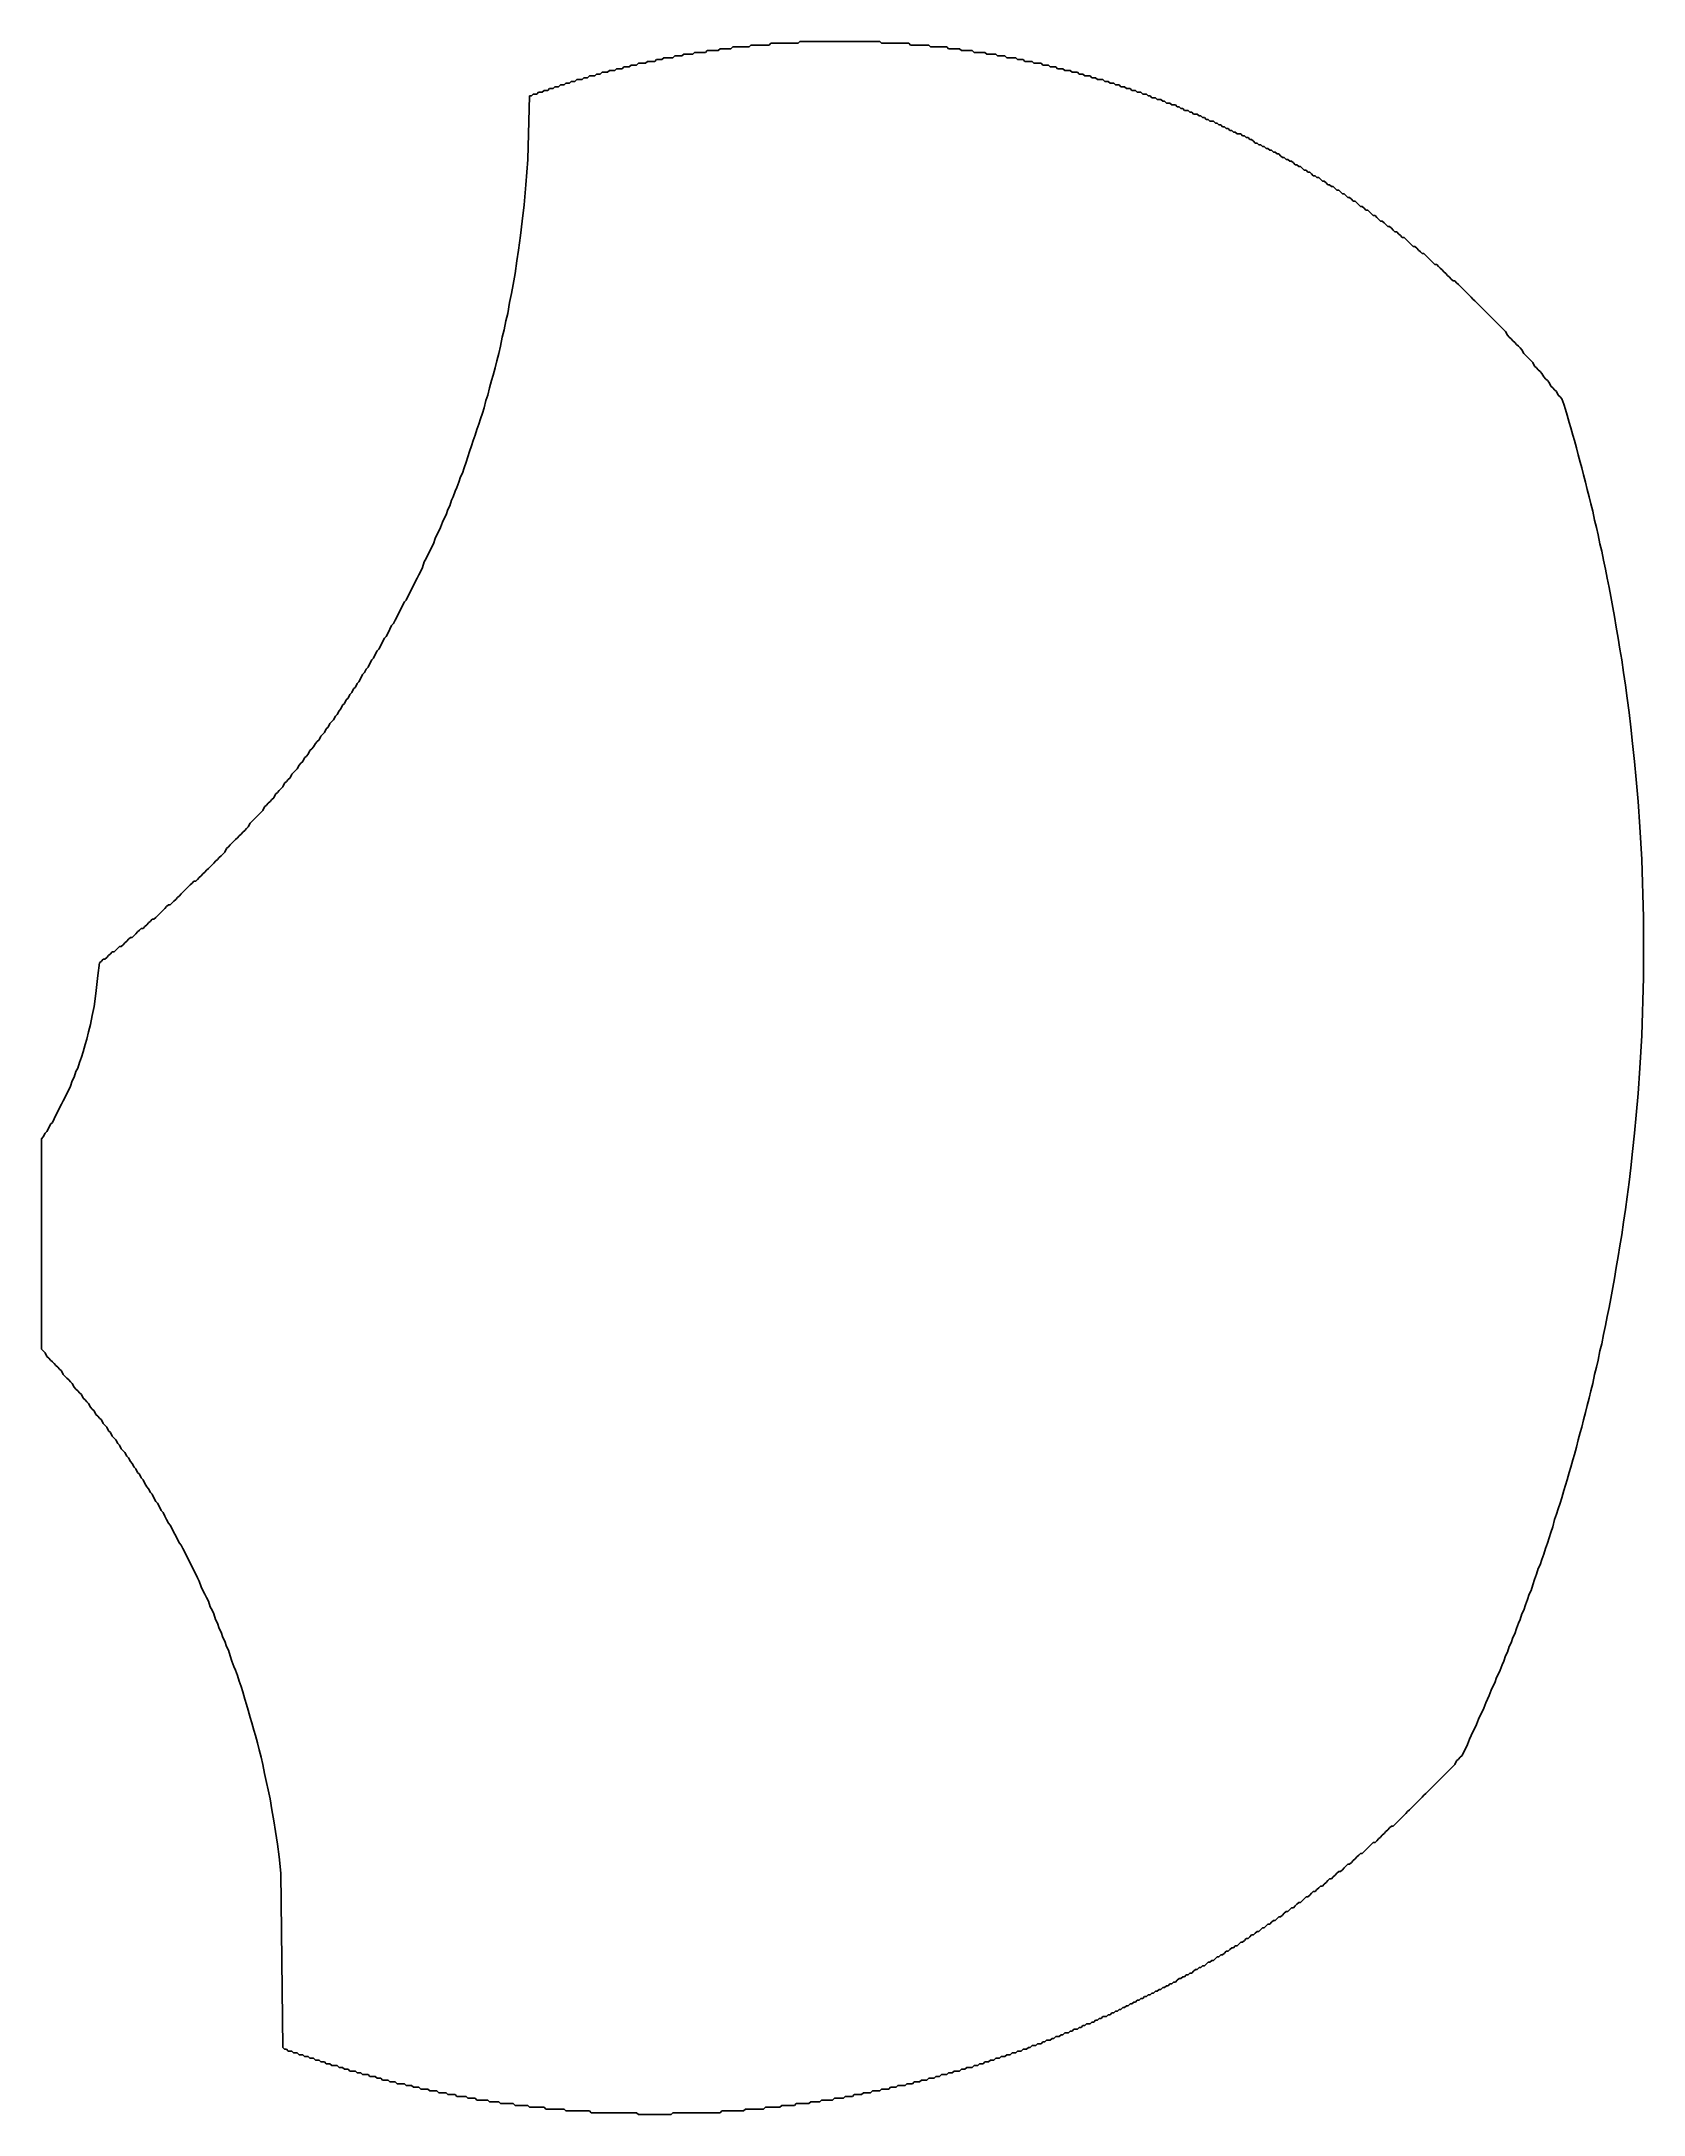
# Model space of a CAD drawing. Header units: metres. Extents: x 90 to 532, y -228 to 344.
import ezdxf

# ---------------------------------------------------------------- set-up
doc = ezdxf.new("R2010")
doc.units = ezdxf.units.M

msp = doc.modelspace()

# ---------------------------------------------------------------- linework, layer by layer
for p, q in [((290.5, 342.5), (291, 343)), ((291, 343), (291.5, 343)), ((291.5, 343), (292, 343)), ((292, 343), (292.5, 343)), ((292.5, 343), (293, 343)), ((293, 343), (293.5, 343)), ((293.5, 343), (294, 343)), ((294, 343), (294.5, 343)), ((294.5, 343), (295, 343)), ((295, 343), (295.5, 343)), ((295.5, 343), (296, 343)), ((296, 343), (296.5, 343)), ((296.5, 343), (297, 343)), ((297, 343), (297.5, 343)), ((297.5, 343), (298, 343)), ((298, 343), (298.5, 343)), ((298.5, 343), (299, 343.5)), ((299, 343.5), (299.5, 343.5)), ((299.5, 343.5), (300, 343.5)), ((300, 343.5), (300.5, 343.5)), ((300.5, 343.5), (301, 343.5)), ((301, 343.5), (301.5, 343.5)), ((301.5, 343.5), (302, 343.5)), ((302, 343.5), (302.5, 343.5)), ((302.5, 343.5), (303, 343.5)), ((303, 343.5), (303.5, 343.5)), ((303.5, 343.5), (304, 343.5)), ((304, 343.5), (304.5, 343.5)), ((304.5, 343.5), (305, 343.5)), ((305, 343.5), (305.5, 343.5)), ((305.5, 343.5), (306, 343.5)), ((306, 343.5), (306.5, 343.5)), ((306.5, 343.5), (307, 343.5)), ((307, 343.5), (307.5, 343.5)), ((307.5, 343.5), (308, 343.5)), ((308, 343.5), (308.5, 343.5)), ((308.5, 343.5), (309, 343.5)), ((309, 343.5), (309.5, 343.5)), ((309.5, 343.5), (310, 343.5)), ((310, 343.5), (310.5, 343.5)), ((310.5, 343.5), (311, 343.5)), ((311, 343.5), (311.5, 343.5)), ((311.5, 343.5), (312, 343.5)), ((312, 343.5), (312.5, 343.5)), ((312.5, 343.5), (313, 343.5)), ((313, 343.5), (313.5, 343.5)), ((313.5, 343.5), (314, 343.5)), ((314, 343.5), (314.5, 343.5)), ((314.5, 343.5), (315, 343.5)), ((315, 343.5), (315.5, 343.5)), ((315.5, 343.5), (316, 343.5)), ((316, 343.5), (316.5, 343.5)), ((316.5, 343.5), (317, 343.5)), ((317, 343.5), (317.5, 343.5)), ((317.5, 343.5), (318, 343.5)), ((318, 343.5), (318.5, 343.5)), ((318.5, 343.5), (319, 343.5)), ((319, 343.5), (319.5, 343.5)), ((319.5, 343.5), (320, 343.5)), ((320, 343.5), (320.5, 343.5)), ((320.5, 343.5), (321, 343.5)), ((321, 343.5), (321.5, 343)), ((321.5, 343), (322, 343)), ((322, 343), (322.5, 343)), ((322.5, 343), (323, 343)), ((323, 343), (323.5, 343)), ((323.5, 343), (324, 343)), ((324, 343), (324.5, 343)), ((324.5, 343), (325, 343)), ((325, 343), (325.5, 343)), ((325.5, 343), (326, 343)), ((326, 343), (326.5, 343)), ((326.5, 343), (327, 343)), ((327, 343), (327.5, 343)), ((327.5, 343), (328, 343)), ((328, 343), (328.5, 343)), ((328.5, 343), (329, 343)), ((329, 343), (329.5, 342.5)), ((254, 337), (254.5, 337.5)), ((254.5, 337.5), (255, 337.5)), ((255, 337.5), (255.5, 337.5)), ((255.5, 337.5), (256, 337.5)), ((256, 337.5), (256.5, 337.5)), ((256.5, 337.5), (257, 338)), ((257, 338), (257.5, 338)), ((257.5, 338), (258, 338)), ((258, 338), (258.5, 338)), ((258.5, 338), (259, 338)), ((259, 338), (259.5, 338.5)), ((259.5, 338.5), (260, 338.5)), ((260, 338.5), (260.5, 338.5)), ((260.5, 338.5), (261, 338.5)), ((261, 338.5), (261.5, 339)), ((261.5, 339), (262, 339)), ((262, 339), (262.5, 339)), ((262.5, 339), (263, 339)), ((263, 339), (263.5, 339)), ((263.5, 339), (264, 339)), ((264, 339), (264.5, 339.5)), ((264.5, 339.5), (265, 339.5)), ((265, 339.5), (265.5, 339.5)), ((265.5, 339.5), (266, 339.5)), ((266, 339.5), (266.5, 339.5)), ((266.5, 339.5), (267, 340)), ((267, 340), (267.5, 340)), ((267.5, 340), (268, 340)), ((268, 340), (268.5, 340)), ((268.5, 340), (269, 340)), ((269, 340), (269.5, 340)), ((269.5, 340), (270, 340.5)), ((270, 340.5), (270.5, 340.5)), ((270.5, 340.5), (271, 340.5)), ((271, 340.5), (271.5, 340.5)), ((271.5, 340.5), (272, 340.5)), ((272, 340.5), (272.5, 340.5)), ((272.5, 340.5), (273, 340.5)), ((273, 340.5), (273.5, 341)), ((273.5, 341), (274, 341)), ((274, 341), (274.5, 341)), ((274.5, 341), (275, 341)), ((275, 341), (275.5, 341)), ((275.5, 341), (276, 341)), ((276, 341), (276.5, 341)), ((276.5, 341), (277, 341.5)), ((277, 341.5), (277.5, 341.5)), ((277.5, 341.5), (278, 341.5)), ((278, 341.5), (278.5, 341.5)), ((278.5, 341.5), (279, 341.5)), ((279, 341.5), (279.5, 341.5)), ((279.5, 341.5), (280, 341.5)), ((280, 341.5), (280.5, 342)), ((280.5, 342), (281, 342)), ((281, 342), (281.5, 342)), ((281.5, 342), (282, 342)), ((282, 342), (282.5, 342)), ((282.5, 342), (283, 342)), ((283, 342), (283.5, 342)), ((283.5, 342), (284, 342)), ((284, 342), (284.5, 342)), ((284.5, 342), (285, 342)), ((285, 342), (285.5, 342.5)), ((285.5, 342.5), (286, 342.5)), ((286, 342.5), (286.5, 342.5)), ((286.5, 342.5), (287, 342.5)), ((287, 342.5), (287.5, 342.5)), ((287.5, 342.5), (288, 342.5)), ((288, 342.5), (288.5, 342.5)), ((288.5, 342.5), (289, 342.5)), ((289, 342.5), (289.5, 342.5)), ((289.5, 342.5), (290, 342.5)), ((290, 342.5), (290.5, 342.5)), ((329.5, 342.5), (330, 342.5)), ((330, 342.5), (330.5, 342.5)), ((330.5, 342.5), (331, 342.5)), ((331, 342.5), (331.5, 342.5)), ((331.5, 342.5), (332, 342.5)), ((332, 342.5), (332.5, 342.5)), ((332.5, 342.5), (333, 342.5)), ((333, 342.5), (333.5, 342.5)), ((333.5, 342.5), (334, 342.5)), ((334, 342.5), (334.5, 342.5)), ((334.5, 342.5), (335, 342)), ((335, 342), (335.5, 342)), ((335.5, 342), (336, 342)), ((336, 342), (336.5, 342)), ((336.5, 342), (337, 342)), ((337, 342), (337.5, 342)), ((337.5, 342), (338, 342)), ((338, 342), (338.5, 342)), ((338.5, 342), (339, 342)), ((339, 342), (339.5, 342)), ((339.5, 342), (340, 341.5)), ((340, 341.5), (340.5, 341.5)), ((340.5, 341.5), (341, 341.5)), ((341, 341.5), (341.5, 341.5)), ((341.5, 341.5), (342, 341.5)), ((342, 341.5), (342.5, 341.5)), ((342.5, 341.5), (343, 341.5)), ((343, 341.5), (343.5, 341)), ((343.5, 341), (344, 341)), ((344, 341), (344.5, 341)), ((344.5, 341), (345, 341)), ((345, 341), (345.5, 341)), ((345.5, 341), (346, 341)), ((346, 341), (346.5, 341)), ((346.5, 341), (347, 340.5)), ((347, 340.5), (347.5, 340.5)), ((347.5, 340.5), (348, 340.5)), ((348, 340.5), (348.5, 340.5)), ((348.5, 340.5), (349, 340.5)), ((349, 340.5), (349.5, 340.5)), ((349.5, 340.5), (350, 340.5)), ((350, 340.5), (350.5, 340)), ((350.5, 340), (351, 340)), ((351, 340), (351.5, 340)), ((351.5, 340), (352, 340)), ((352, 340), (352.5, 340)), ((352.5, 340), (353, 340)), ((353, 340), (353.5, 339.5)), ((353.5, 339.5), (354, 339.5)), ((354, 339.5), (354.5, 339.5)), ((354.5, 339.5), (355, 339.5)), ((355, 339.5), (355.5, 339.5)), ((355.5, 339.5), (356, 339)), ((356, 339), (356.5, 339)), ((356.5, 339), (357, 339)), ((357, 339), (357.5, 339)), ((357.5, 339), (358, 339)), ((358, 339), (358.5, 339)), ((358.5, 339), (359, 338.5)), ((359, 338.5), (359.5, 338.5)), ((359.5, 338.5), (360, 338.5)), ((360, 338.5), (360.5, 338.5)), ((360.5, 338.5), (361, 338)), ((361, 338), (361.5, 338)), ((361.5, 338), (362, 338)), ((362, 338), (362.5, 338)), ((362.5, 338), (363, 338)), ((363, 338), (363.5, 337.5)), ((363.5, 337.5), (364, 337.5)), ((364, 337.5), (364.5, 337.5)), ((364.5, 337.5), (365, 337.5)), ((365, 337.5), (365.5, 337.5)), ((365.5, 337.5), (366, 337)), ((232.5, 331), (233, 331.5)), ((233, 331.5), (233.5, 331.5)), ((233.5, 331.5), (234, 331.5)), ((234, 331.5), (234.5, 332)), ((234.5, 332), (235, 332)), ((235, 332), (235.5, 332)), ((235.5, 332), (236, 332.5)), ((236, 332.5), (236.5, 332.5)), ((236.5, 332.5), (237, 332.5)), ((237, 332.5), (237.5, 333)), ((237.5, 333), (238, 333)), ((238, 333), (238.5, 333)), ((238.5, 333), (239, 333)), ((239, 333), (239.5, 333.5)), ((239.5, 333.5), (240, 333.5)), ((240, 333.5), (240.5, 333.5)), ((240.5, 333.5), (241, 334)), ((241, 334), (241.5, 334)), ((241.5, 334), (242, 334)), ((242, 334), (242.5, 334)), ((242.5, 334), (243, 334.5)), ((243, 334.5), (243.5, 334.5)), ((243.5, 334.5), (244, 334.5)), ((244, 334.5), (244.5, 335)), ((244.5, 335), (245, 335)), ((245, 335), (245.5, 335)), ((245.5, 335), (246, 335)), ((246, 335), (246.5, 335.5)), ((246.5, 335.5), (247, 335.5)), ((247, 335.5), (247.5, 335.5)), ((247.5, 335.5), (248, 335.5)), ((248, 335.5), (248.5, 336)), ((248.5, 336), (249, 336)), ((249, 336), (249.5, 336)), ((249.5, 336), (250, 336)), ((250, 336), (250.5, 336.5)), ((250.5, 336.5), (251, 336.5)), ((251, 336.5), (251.5, 336.5)), ((251.5, 336.5), (252, 336.5)), ((252, 336.5), (252.5, 337)), ((252.5, 337), (253, 337)), ((253, 337), (253.5, 337)), ((253.5, 337), (254, 337)), ((366, 337), (366.5, 337)), ((366.5, 337), (367, 337)), ((367, 337), (367.5, 337)), ((367.5, 337), (368, 336.5)), ((368, 336.5), (368.5, 336.5)), ((368.5, 336.5), (369, 336.5)), ((369, 336.5), (369.5, 336.5)), ((369.5, 336.5), (370, 336)), ((370, 336), (370.5, 336)), ((370.5, 336), (371, 336)), ((371, 336), (371.5, 336)), ((371.5, 336), (372, 335.5)), ((372, 335.5), (372.5, 335.5)), ((372.5, 335.5), (373, 335.5)), ((373, 335.5), (373.5, 335.5)), ((373.5, 335.5), (374, 335)), ((374, 335), (374.5, 335)), ((374.5, 335), (375, 335)), ((375, 335), (375.5, 335)), ((375.5, 335), (376, 334.5)), ((376, 334.5), (376.5, 334.5)), ((376.5, 334.5), (377, 334.5)), ((377, 334.5), (377.5, 334)), ((377.5, 334), (378, 334)), ((378, 334), (378.5, 334)), ((378.5, 334), (379, 334)), ((379, 334), (379.5, 333.5)), ((379.5, 333.5), (380, 333.5)), ((380, 333.5), (380.5, 333.5)), ((380.5, 333.5), (381, 333)), ((381, 333), (381.5, 333)), ((381.5, 333), (382, 333)), ((382, 333), (382.5, 333)), ((382.5, 333), (383, 332.5)), ((383, 332.5), (383.5, 332.5)), ((383.5, 332.5), (384, 332.5)), ((384, 332.5), (384.5, 332)), ((384.5, 332), (385, 332)), ((385, 332), (385.5, 332)), ((385.5, 332), (386, 331.5)), ((386, 331.5), (386.5, 331.5)), ((386.5, 331.5), (387, 331.5)), ((387, 331.5), (387.5, 331)), ((224, 311), (224.5, 328.5)), ((224.5, 328.5), (225, 328.5)), ((225, 328.5), (225.5, 329)), ((225.5, 329), (226, 329)), ((226, 329), (226.5, 329)), ((226.5, 329), (227, 329.5)), ((227, 329.5), (227.5, 329.5)), ((227.5, 329.5), (228, 329.5)), ((228, 329.5), (228.5, 330)), ((228.5, 330), (229, 330)), ((229, 330), (229.5, 330)), ((229.5, 330), (230, 330.5)), ((230, 330.5), (230.5, 330.5)), ((230.5, 330.5), (231, 330.5)), ((231, 330.5), (231.5, 331)), ((231.5, 331), (232, 331)), ((232, 331), (232.5, 331)), ((387.5, 331), (388, 331)), ((388, 331), (388.5, 331)), ((388.5, 331), (389, 330.5)), ((389, 330.5), (389.5, 330.5)), ((389.5, 330.5), (390, 330.5)), ((390, 330.5), (390.5, 330)), ((390.5, 330), (391, 330)), ((391, 330), (391.5, 330)), ((391.5, 330), (392, 329.5)), ((392, 329.5), (392.5, 329.5)), ((392.5, 329.5), (393, 329.5)), ((393, 329.5), (393.5, 329)), ((393.5, 329), (394, 329)), ((394, 329), (394.5, 329)), ((394.5, 329), (395, 328.5)), ((395, 328.5), (395.5, 328.5)), ((395.5, 328.5), (396, 328)), ((396, 328), (396.5, 328)), ((396.5, 328), (397, 328)), ((397, 328), (397.5, 327.5)), ((397.5, 327.5), (398, 327.5)), ((398, 327.5), (398.5, 327.5)), ((398.5, 327.5), (399, 327)), ((399, 327), (399.5, 327)), ((399.5, 327), (400, 326.5)), ((400, 326.5), (400.5, 326.5)), ((400.5, 326.5), (401, 326.5)), ((401, 326.5), (401.5, 326)), ((401.5, 326), (402, 326)), ((402, 326), (402.5, 326)), ((402.5, 326), (403, 325.5)), ((403, 325.5), (403.5, 325.5)), ((403.5, 325.5), (404, 325)), ((404, 325), (404.5, 325)), ((404.5, 325), (405, 324.5)), ((405, 324.5), (405.5, 324.5)), ((405.5, 324.5), (406, 324.5)), ((406, 324.5), (406.5, 324)), ((406.5, 324), (407, 324)), ((407, 324), (407.5, 323.5)), ((407.5, 323.5), (408, 323.5)), ((408, 323.5), (408.5, 323.5)), ((408.5, 323.5), (409, 323)), ((409, 323), (409.5, 323)), ((409.5, 323), (410, 322.5)), ((410, 322.5), (410.5, 322.5)), ((410.5, 322.5), (411, 322)), ((411, 322), (411.5, 322)), ((411.5, 322), (412, 321.5)), ((412, 321.5), (412.5, 321.5)), ((412.5, 321.5), (413, 321.5)), ((413, 321.5), (413.5, 321)), ((413.5, 321), (414, 321)), ((414, 321), (414.5, 320.5)), ((414.5, 320.5), (415, 320.5)), ((415, 320.5), (415.5, 320)), ((415.5, 320), (416, 320)), ((416, 320), (416.5, 319.5)), ((416.5, 319.5), (417, 319.5)), ((417, 319.5), (417.5, 319)), ((417.5, 319), (418, 319)), ((418, 319), (418.5, 318.5)), ((418.5, 318.5), (419, 318.5)), ((419, 318.5), (419.5, 318)), ((419.5, 318), (420, 318)), ((420, 318), (420.5, 318)), ((420.5, 318), (421, 317.5)), ((421, 317.5), (421.5, 317.5)), ((421.5, 317.5), (422, 317)), ((422, 317), (422.5, 317)), ((422.5, 317), (423, 316.5)), ((423, 316.5), (423.5, 316.5)), ((423.5, 316.5), (424, 316)), ((424, 316), (424.5, 315.5)), ((424.5, 315.5), (425, 315.5)), ((425, 315.5), (425.5, 315)), ((425.5, 315), (426, 315)), ((426, 315), (426.5, 314.5)), ((426.5, 314.5), (427, 314.5)), ((427, 314.5), (427.5, 314)), ((223.5, 304), (224, 311)), ((427.5, 314), (428, 314)), ((428, 314), (428.5, 313.5)), ((428.5, 313.5), (429, 313.5)), ((429, 313.5), (429.5, 313)), ((429.5, 313), (430, 313)), ((430, 313), (430.5, 312.5)), ((430.5, 312.5), (431, 312.5)), ((431, 312.5), (431.5, 312)), ((431.5, 312), (432, 311.5)), ((432, 311.5), (432.5, 311.5)), ((432.5, 311.5), (433, 311)), ((433, 311), (433.5, 311)), ((433.5, 311), (434, 310.5)), ((434, 310.5), (434.5, 310.5)), ((434.5, 310.5), (435, 310)), ((435, 310), (435.5, 309.5)), ((435.5, 309.5), (436, 309.5)), ((436, 309.5), (436.5, 309)), ((436.5, 309), (437, 309)), ((437, 309), (437.5, 308.5)), ((223, 298.5), (223.5, 304)), ((437.5, 308.5), (438, 308)), ((438, 308), (438.5, 308)), ((438.5, 308), (439, 307.5)), ((439, 307.5), (439.5, 307.5)), ((439.5, 307.5), (440, 307)), ((440, 307), (440.5, 306.5)), ((440.5, 306.5), (441, 306.5)), ((441, 306.5), (441.5, 306)), ((441.5, 306), (442, 306)), ((442, 306), (442.5, 305.5)), ((442.5, 305.5), (443, 305)), ((443, 305), (443.5, 305)), ((443.5, 305), (444, 304.5)), ((444, 304.5), (444.5, 304)), ((444.5, 304), (445, 304)), ((445, 304), (445.5, 303.5)), ((445.5, 303.5), (446, 303.5)), ((446, 303.5), (446.5, 303)), ((446.5, 303), (447, 302.5)), ((222.5, 294), (223, 298.5)), ((447, 302.5), (447.5, 302.5)), ((447.5, 302.5), (448, 302)), ((448, 302), (448.5, 301.5)), ((448.5, 301.5), (449, 301.5)), ((449, 301.5), (449.5, 301)), ((449.5, 301), (450, 300.5)), ((450, 300.5), (450.5, 300.5)), ((450.5, 300.5), (451, 300)), ((451, 300), (451.5, 299.5)), ((451.5, 299.5), (452, 299.5)), ((452, 299.5), (452.5, 299)), ((452.5, 299), (453, 298.5)), ((453, 298.5), (453.5, 298)), ((453.5, 298), (454, 298)), ((454, 298), (454.5, 297.5)), ((454.5, 297.5), (455, 297)), ((222, 290), (222.5, 294)), ((455, 297), (455.5, 297)), ((455.5, 297), (456, 296.5)), ((456, 296.5), (456.5, 296)), ((456.5, 296), (457, 295.5)), ((457, 295.5), (457.5, 295.5)), ((457.5, 295.5), (458, 295)), ((458, 295), (458.5, 294.5)), ((458.5, 294.5), (459, 294)), ((459, 294), (459.5, 294)), ((459.5, 294), (460, 293.5)), ((460, 293.5), (460.5, 293)), ((460.5, 293), (461, 292.5)), ((461, 292.5), (461.5, 292.5)), ((461.5, 292.5), (462, 292)), ((462, 292), (462.5, 291.5)), ((462.5, 291.5), (463, 291)), ((221, 283), (221.5, 286)), ((221.5, 286), (222, 290)), ((463, 291), (463.5, 291)), ((463.5, 291), (464, 290.5)), ((464, 290.5), (464.5, 290)), ((464.5, 290), (465, 289.5)), ((465, 289.5), (465.5, 289.5)), ((465.5, 289.5), (466, 289)), ((466, 289), (466.5, 288.5)), ((466.5, 288.5), (467, 288)), ((467, 288), (467.5, 287.5)), ((467.5, 287.5), (468, 287)), ((468, 287), (468.5, 287)), ((468.5, 287), (469, 286.5)), ((469, 286.5), (469.5, 286)), ((469.5, 286), (470, 285.5)), ((220.5, 279.5), (221, 283)), ((470, 285.5), (470.5, 285)), ((470.5, 285), (471, 285)), ((471, 285), (471.5, 284.5)), ((471.5, 284.5), (472, 284)), ((472, 284), (472.5, 283.5)), ((472.5, 283.5), (473, 283)), ((473, 283), (473.5, 282.5)), ((473.5, 282.5), (474, 282)), ((474, 282), (474.5, 282)), ((474.5, 282), (475, 281.5)), ((475, 281.5), (475.5, 281)), ((475.5, 281), (476, 280.5)), ((476, 280.5), (476.5, 280)), ((219.5, 274), (220, 276.5)), ((220, 276.5), (220.5, 279.5)), ((476.5, 280), (477, 279.5)), ((477, 279.5), (477.5, 279)), ((477.5, 279), (478, 278.5)), ((478, 278.5), (478.5, 278)), ((478.5, 278), (479, 277.5)), ((479, 277.5), (479.5, 277.5)), ((479.5, 277.5), (480, 277)), ((480, 277), (480.5, 276.5)), ((480.5, 276.5), (481, 276)), ((481, 276), (481.5, 275.5)), ((481.5, 275.5), (482, 275)), ((482, 275), (482.5, 274.5)), ((482.5, 274.5), (483, 274)), ((218.5, 268.5), (219, 271.5)), ((219, 271.5), (219.5, 274)), ((483, 274), (483.5, 273.5)), ((483.5, 273.5), (484, 273)), ((484, 273), (484.5, 272.5)), ((484.5, 272.5), (485, 272)), ((485, 272), (485.5, 271.5)), ((485.5, 271.5), (486, 271)), ((486, 271), (486.5, 270.5)), ((486.5, 270.5), (487, 270)), ((487, 270), (487.5, 269.5)), ((487.5, 269.5), (488, 269)), ((488, 269), (488.5, 268.5)), ((217, 262), (217.5, 264)), ((217.5, 264), (218, 266.5)), ((218, 266.5), (218.5, 268.5)), ((488.5, 268.5), (489, 268)), ((489, 268), (489.5, 267.5)), ((489.5, 267.5), (490, 267)), ((490, 267), (490.5, 266.5)), ((490.5, 266.5), (491, 266)), ((491, 266), (491.5, 265.5)), ((491.5, 265.5), (492, 265)), ((492, 265), (492.5, 264.5)), ((492.5, 264.5), (493, 264)), ((493, 264), (493.5, 263.5)), ((493.5, 263.5), (494, 262.5)), ((215.5, 255.5), (216, 257.5)), ((216, 257.5), (216.5, 259.5)), ((216.5, 259.5), (217, 262)), ((494, 262.5), (494.5, 262)), ((494.5, 262), (495, 261.5)), ((495, 261.5), (495.5, 261)), ((495.5, 261), (496, 260.5)), ((496, 260.5), (496.5, 260)), ((496.5, 260), (497, 259.5)), ((497, 259.5), (497.5, 259)), ((497.5, 259), (498, 258.5)), ((498, 258.5), (498.5, 257.5)), ((498.5, 257.5), (499, 257)), ((214, 250), (214.5, 251.5)), ((214.5, 251.5), (215, 253.5)), ((215, 253.5), (215.5, 255.5)), ((499, 257), (499.5, 256.5)), ((499.5, 256.5), (500, 256)), ((500, 256), (500.5, 255.5)), ((500.5, 255.5), (501, 255)), ((501, 255), (501.5, 254)), ((501.5, 254), (502, 253.5)), ((502, 253.5), (502.5, 253)), ((502.5, 253), (503, 252.5)), ((503, 252.5), (503.5, 252)), ((503.5, 252), (504, 251)), ((212.5, 244.5), (213, 246)), ((213, 246), (213.5, 248)), ((213.5, 248), (214, 250)), ((504, 251), (504.5, 250.5)), ((504.5, 250.5), (505, 250)), ((505, 250), (505.5, 249.5)), ((505.5, 249.5), (506, 248.5)), ((506, 248.5), (506.5, 248)), ((506.5, 248), (507, 247.5)), ((507, 247.5), (507.5, 247)), ((507.5, 247), (508, 246)), ((508, 246), (508.5, 245.5)), ((211, 239.5), (211.5, 241)), ((211.5, 241), (212, 242.5)), ((212, 242.5), (212.5, 244.5)), ((508.5, 245.5), (509, 245)), ((509, 245), (509.5, 243.5)), ((509.5, 243.5), (510, 242)), ((510, 242), (510.5, 240.5)), ((510.5, 240.5), (511, 238.5)), ((209, 233.5), (209.5, 235)), ((209.5, 235), (210, 236.5)), ((210, 236.5), (210.5, 238)), ((210.5, 238), (211, 239.5)), ((511, 238.5), (511.5, 237)), ((511.5, 237), (512, 235)), ((512, 235), (512.5, 233.5)), ((207, 227.5), (207.5, 229)), ((207.5, 229), (208, 230.5)), ((208, 230.5), (208.5, 232)), ((208.5, 232), (209, 233.5)), ((512.5, 233.5), (513, 231.5)), ((513, 231.5), (513.5, 229.5)), ((513.5, 229.5), (514, 227.5)), ((205, 222), (205.5, 223.5)), ((205.5, 223.5), (206, 224.5)), ((206, 224.5), (206.5, 226)), ((206.5, 226), (207, 227.5)), ((514, 227.5), (514.5, 226)), ((514.5, 226), (515, 224)), ((515, 224), (515.5, 222)), ((203, 217), (203.5, 218)), ((203.5, 218), (204, 219.5)), ((204, 219.5), (204.5, 220.5)), ((204.5, 220.5), (205, 222)), ((515.5, 222), (516, 220)), ((516, 220), (516.5, 218)), ((516.5, 218), (517, 216)), ((200.5, 211), (201, 212)), ((201, 212), (201.5, 213)), ((201.5, 213), (202, 214.5)), ((202, 214.5), (202.5, 215.5)), ((202.5, 215.5), (203, 217)), ((517, 216), (517.5, 214)), ((517.5, 214), (518, 211.5)), ((518, 211.5), (518.5, 209.5)), ((198, 205), (198.5, 206.5)), ((198.5, 206.5), (199, 207.5)), ((199, 207.5), (199.5, 208.5)), ((199.5, 208.5), (200, 209.5)), ((200, 209.5), (200.5, 211)), ((518.5, 209.5), (519, 207.5)), ((519, 207.5), (519.5, 205)), ((195.5, 200), (196, 201)), ((196, 201), (196.5, 202)), ((196.5, 202), (197, 203)), ((197, 203), (197.5, 204)), ((197.5, 204), (198, 205)), ((519.5, 205), (520, 203)), ((520, 203), (520.5, 200.5)), ((520.5, 200.5), (521, 198)), ((192.5, 193.5), (193, 194.5)), ((193, 194.5), (193.5, 195.5)), ((193.5, 195.5), (194, 196.5)), ((194, 196.5), (194.5, 197.5)), ((194.5, 197.5), (195, 198.5)), ((195, 198.5), (195.5, 200)), ((521, 198), (521.5, 195.5)), ((521.5, 195.5), (522, 193)), ((189.5, 188), (190, 189)), ((190, 189), (190.5, 189.5)), ((190.5, 189.5), (191, 190.5)), ((191, 190.5), (191.5, 191.5)), ((191.5, 191.5), (192, 192.5)), ((192, 192.5), (192.5, 193.5)), ((522, 193), (522.5, 190.5)), ((522.5, 190.5), (523, 187.5)), ((186.5, 182.5), (187, 183)), ((187, 183), (187.5, 184)), ((187.5, 184), (188, 185)), ((188, 185), (188.5, 186)), ((188.5, 186), (189, 187)), ((189, 187), (189.5, 188)), ((523, 187.5), (523.5, 185)), ((523.5, 185), (524, 182)), ((183.5, 177), (184, 178)), ((184, 178), (184.5, 179)), ((184.5, 179), (185, 179.5)), ((185, 179.5), (185.5, 180.5)), ((185.5, 180.5), (186, 181.5)), ((186, 181.5), (186.5, 182.5)), ((524, 182), (524.5, 179)), ((524.5, 179), (525, 176)), ((180, 171), (180.5, 172)), ((180.5, 172), (181, 173)), ((181, 173), (181.5, 173.5)), ((181.5, 173.5), (182, 174.5)), ((182, 174.5), (182.5, 175.5)), ((182.5, 175.5), (183, 176)), ((183, 176), (183.5, 177)), ((525, 176), (525.5, 173)), ((525.5, 173), (526, 169.5)), ((176.5, 165.5), (177, 166.5)), ((177, 166.5), (177.5, 167)), ((177.5, 167), (178, 168)), ((178, 168), (178.5, 169)), ((178.5, 169), (179, 169.5)), ((179, 169.5), (179.5, 170.5)), ((179.5, 170.5), (180, 171)), ((526, 169.5), (526.5, 166)), ((526.5, 166), (527, 162.5)), ((172.5, 159.5), (173, 160.5)), ((173, 160.5), (173.5, 161)), ((173.5, 161), (174, 162)), ((174, 162), (174.5, 162.5)), ((174.5, 162.5), (175, 163.5)), ((175, 163.5), (175.5, 164)), ((175.5, 164), (176, 165)), ((176, 165), (176.5, 165.5)), ((527, 162.5), (527.5, 158.5)), ((168.5, 154), (169, 154.5)), ((169, 154.5), (169.5, 155.5)), ((169.5, 155.5), (170, 156)), ((170, 156), (170.5, 156.5)), ((170.5, 156.5), (171, 157.5)), ((171, 157.5), (171.5, 158)), ((171.5, 158), (172, 159)), ((172, 159), (172.5, 159.5)), ((527.5, 158.5), (528, 154.5)), ((528, 154.5), (528.5, 150)), ((164.5, 148.5), (165, 149)), ((165, 149), (165.5, 150)), ((165.5, 150), (166, 150.5)), ((166, 150.5), (166.5, 151)), ((166.5, 151), (167, 152)), ((167, 152), (167.5, 152.5)), ((167.5, 152.5), (168, 153)), ((168, 153), (168.5, 154)), ((528.5, 150), (529, 145)), ((160, 142.5), (160.5, 143)), ((160.5, 143), (161, 144)), ((161, 144), (161.5, 144.5)), ((161.5, 144.5), (162, 145)), ((162, 145), (162.5, 146)), ((162.5, 146), (163, 146.5)), ((163, 146.5), (163.5, 147)), ((163.5, 147), (164, 148)), ((164, 148), (164.5, 148.5)), ((529, 145), (529.5, 140)), ((155.5, 137), (156, 137.5)), ((156, 137.5), (156.5, 138)), ((156.5, 138), (157, 139)), ((157, 139), (157.5, 139.5)), ((157.5, 139.5), (158, 140)), ((158, 140), (158.5, 140.5)), ((158.5, 140.5), (159, 141.5)), ((159, 141.5), (159.5, 142)), ((159.5, 142), (160, 142.5)), ((529.5, 140), (530, 134)), ((150.5, 131), (151, 131.5)), ((151, 131.5), (151.5, 132.5)), ((151.5, 132.5), (152, 133)), ((152, 133), (152.5, 133.5)), ((152.5, 133.5), (153, 134)), ((153, 134), (153.5, 134.5)), ((153.5, 134.5), (154, 135)), ((154, 135), (154.5, 136)), ((154.5, 136), (155, 136.5)), ((155, 136.5), (155.5, 137)), ((530, 134), (530.5, 127)), ((145.5, 125.5), (146, 126)), ((146, 126), (146.5, 126.5)), ((146.5, 126.5), (147, 127)), ((147, 127), (147.5, 128)), ((147.5, 128), (148, 128.5)), ((148, 128.5), (148.5, 129)), ((148.5, 129), (149, 129.5)), ((149, 129.5), (149.5, 130)), ((149.5, 130), (150, 130.5)), ((150, 130.5), (150.5, 131)), ((530.5, 127), (531, 118)), ((140.5, 120), (141, 121)), ((141, 121), (141.5, 121.5)), ((141.5, 121.5), (142, 122)), ((142, 122), (142.5, 122.5)), ((142.5, 122.5), (143, 123)), ((143, 123), (143.5, 123.5)), ((143.5, 123.5), (144, 124)), ((144, 124), (144.5, 124.5)), ((144.5, 124.5), (145, 125)), ((145, 125), (145.5, 125.5)), ((134.5, 114), (135, 114.5)), ((135, 114.5), (135.5, 115)), ((135.5, 115), (136, 115.5)), ((136, 115.5), (136.5, 116)), ((136.5, 116), (137, 116.5)), ((137, 116.5), (137.5, 117)), ((137.5, 117), (138, 117.5)), ((138, 117.5), (138.5, 118)), ((138.5, 118), (139, 118.5)), ((139, 118.5), (139.5, 119)), ((139.5, 119), (140, 119.5)), ((140, 119.5), (140.5, 120)), ((531, 118), (531.5, 102)), ((128.5, 108.5), (129, 109)), ((129, 109), (129.5, 109.5)), ((129.5, 109.5), (130, 110)), ((130, 110), (130.5, 110.5)), ((130.5, 110.5), (131, 111)), ((131, 111), (131.5, 111.5)), ((131.5, 111.5), (132, 112)), ((132, 112), (132.5, 112)), ((132.5, 112), (133, 112.5)), ((133, 112.5), (133.5, 113)), ((133.5, 113), (134, 113.5)), ((134, 113.5), (134.5, 114)), ((122, 102.5), (122.5, 103)), ((122.5, 103), (123, 103.5)), ((123, 103.5), (123.5, 104)), ((123.5, 104), (124, 104.5)), ((124, 104.5), (124.5, 105)), ((124.5, 105), (125, 105.5)), ((125, 105.5), (125.5, 105.5)), ((125.5, 105.5), (126, 106)), ((126, 106), (126.5, 106.5)), ((126.5, 106.5), (127, 107)), ((127, 107), (127.5, 107.5)), ((127.5, 107.5), (128, 108)), ((128, 108), (128.5, 108.5)), ((115.5, 97), (116, 97.5)), ((116, 97.5), (116.5, 98)), ((116.5, 98), (117, 98.5)), ((117, 98.5), (117.5, 99)), ((117.5, 99), (118, 99)), ((118, 99), (118.5, 99.5)), ((118.5, 99.5), (119, 100)), ((119, 100), (119.5, 100.5)), ((119.5, 100.5), (120, 101)), ((120, 101), (120.5, 101.5)), ((120.5, 101.5), (121, 101.5)), ((121, 101.5), (121.5, 102)), ((121.5, 102), (122, 102.5)), ((531.5, 102), (531.5, 85.5)), ((108, 91), (108.5, 91.5)), ((108.5, 91.5), (109, 92)), ((109, 92), (109.5, 92.5)), ((109.5, 92.5), (110, 92.5)), ((110, 92.5), (110.5, 93)), ((110.5, 93), (111, 93.5)), ((111, 93.5), (111.5, 94)), ((111.5, 94), (112, 94)), ((112, 94), (112.5, 94.5)), ((112.5, 94.5), (113, 95)), ((113, 95), (113.5, 95.5)), ((113.5, 95.5), (114, 96)), ((114, 96), (114.5, 96.5)), ((114.5, 96.5), (115, 96.5)), ((115, 96.5), (115.5, 97)), ((105, 81), (105.5, 86)), ((105.5, 86), (106, 89.5)), ((106, 89.5), (106.5, 90)), ((106.5, 90), (107, 90.5)), ((107, 90.5), (107.5, 90.5)), ((107.5, 90.5), (108, 91)), ((104.5, 77.5), (105, 81)), ((531, 69.5), (531.5, 85.5)), ((103.5, 72.5), (104, 75)), ((104, 75), (104.5, 77.5)), ((102.5, 68.5), (103, 70.5)), ((103, 70.5), (103.5, 72.5)), ((530.5, 60.5), (531, 69.5)), ((100.5, 62), (101, 63.5)), ((101, 63.5), (101.5, 65)), ((101.5, 65), (102, 67)), ((102, 67), (102.5, 68.5)), ((98.5, 57), (99, 58)), ((99, 58), (99.5, 59.5)), ((99.5, 59.5), (100, 60.5)), ((100, 60.5), (100.5, 62)), ((530, 53.5), (530.5, 60.5)), ((95.5, 50.5), (96, 51.5)), ((96, 51.5), (96.5, 52.5)), ((96.5, 52.5), (97, 53.5)), ((97, 53.5), (97.5, 54.5)), ((97.5, 54.5), (98, 55.5)), ((98, 55.5), (98.5, 57)), ((529.5, 47.5), (530, 53.5)), ((93, 45.5), (93.5, 46.5)), ((93.5, 46.5), (94, 47.5)), ((94, 47.5), (94.5, 48.5)), ((94.5, 48.5), (95, 49.5)), ((95, 49.5), (95.5, 50.5)), ((529, 42.5), (529.5, 47.5)), ((90, 41), (90.5, 41.5)), ((90, 41), (90, -17)), ((90.5, 41.5), (91, 42.5)), ((91, 42.5), (91.5, 43)), ((91.5, 43), (92, 44)), ((92, 44), (92.5, 45)), ((92.5, 45), (93, 45.5)), ((528.5, 37.5), (529, 42.5)), ((528, 33), (528.5, 37.5)), ((527, 25), (527.5, 29)), ((527.5, 29), (528, 33)), ((526.5, 21.5), (527, 25)), ((525.5, 14.5), (526, 18)), ((526, 18), (526.5, 21.5)), ((524.5, 8.5), (525, 11.5)), ((525, 11.5), (525.5, 14.5)), ((524, 5.5), (524.5, 8.5)), ((522.5, -3), (523, 0)), ((523, 0), (523.5, 2.5)), ((523.5, 2.5), (524, 5.5)), ((521.5, -8), (522, -5.5)), ((522, -5.5), (522.5, -3)), ((520.5, -13), (521, -10.5)), ((521, -10.5), (521.5, -8)), ((90, -17), (90.5, -17.5)), ((519.5, -17.5), (520, -15.5)), ((520, -15.5), (520.5, -13)), ((90.5, -17.5), (91, -18)), ((91, -18), (91.5, -19)), ((91.5, -19), (92, -19.5)), ((92, -19.5), (92.5, -20)), ((92.5, -20), (93, -20.5)), ((93, -20.5), (93.5, -21)), ((93.5, -21), (94, -21.5)), ((94, -21.5), (94.5, -22)), ((94.5, -22), (95, -22.5)), ((95, -22.5), (95.5, -23)), ((518, -24), (518.5, -22)), ((518.5, -22), (519, -20)), ((519, -20), (519.5, -17.5)), ((95.5, -23), (96, -24)), ((96, -24), (96.5, -24.5)), ((96.5, -24.5), (97, -25)), ((97, -25), (97.5, -25.5)), ((97.5, -25.5), (98, -26)), ((98, -26), (98.5, -26.5)), ((98.5, -26.5), (99, -27.5)), ((99, -27.5), (99.5, -28)), ((99.5, -28), (100, -28.5)), ((100, -28.5), (100.5, -29)), ((516.5, -30.5), (517, -28.5)), ((517, -28.5), (517.5, -26.5)), ((517.5, -26.5), (518, -24)), ((100.5, -29), (101, -29.5)), ((101, -29.5), (101.5, -30.5)), ((101.5, -30.5), (102, -31)), ((102, -31), (102.5, -31.5)), ((102.5, -31.5), (103, -32)), ((103, -32), (103.5, -33)), ((103.5, -33), (104, -33.5)), ((104, -33.5), (104.5, -34)), ((104.5, -34), (105, -35)), ((515.5, -34.5), (516, -32.5)), ((516, -32.5), (516.5, -30.5)), ((105, -35), (105.5, -35.5)), ((105.5, -35.5), (106, -36)), ((106, -36), (106.5, -36.5)), ((106.5, -36.5), (107, -37.5)), ((107, -37.5), (107.5, -38)), ((107.5, -38), (108, -38.5)), ((108, -38.5), (108.5, -39.5)), ((108.5, -39.5), (109, -40)), ((109, -40), (109.5, -41)), ((513.5, -42), (514, -40)), ((514, -40), (514.5, -38.5)), ((514.5, -38.5), (515, -36.5)), ((515, -36.5), (515.5, -34.5)), ((109.5, -41), (110, -41.5)), ((110, -41.5), (110.5, -42)), ((110.5, -42), (111, -43)), ((111, -43), (111.5, -43.5)), ((111.5, -43.5), (112, -44.5)), ((112, -44.5), (112.5, -45)), ((112.5, -45), (113, -45.5)), ((113, -45.5), (113.5, -46.5)), ((512.5, -46), (513, -44)), ((513, -44), (513.5, -42)), ((113.5, -46.5), (114, -47)), ((114, -47), (114.5, -48)), ((114.5, -48), (115, -48.5)), ((115, -48.5), (115.5, -49.5)), ((115.5, -49.5), (116, -50)), ((116, -50), (116.5, -51)), ((116.5, -51), (117, -51.5)), ((510.5, -53), (511, -51)), ((511, -51), (511.5, -49.5)), ((511.5, -49.5), (512, -47.5)), ((512, -47.5), (512.5, -46)), ((117, -51.5), (117.5, -52.5)), ((117.5, -52.5), (118, -53)), ((118, -53), (118.5, -54)), ((118.5, -54), (119, -55)), ((119, -55), (119.5, -55.5)), ((119.5, -55.5), (120, -56.5)), ((120, -56.5), (120.5, -57)), ((120.5, -57), (121, -58)), ((509, -58), (509.5, -56)), ((509.5, -56), (510, -54.5)), ((510, -54.5), (510.5, -53)), ((121, -58), (121.5, -59)), ((121.5, -59), (122, -59.5)), ((122, -59.5), (122.5, -60.5)), ((122.5, -60.5), (123, -61.5)), ((123, -61.5), (123.5, -62)), ((123.5, -62), (124, -63)), ((507, -64), (507.5, -62.5)), ((507.5, -62.5), (508, -61)), ((508, -61), (508.5, -59.5)), ((508.5, -59.5), (509, -58)), ((124, -63), (124.5, -64)), ((124.5, -64), (125, -65)), ((125, -65), (125.5, -65.5)), ((125.5, -65.5), (126, -66.5)), ((126, -66.5), (126.5, -67.5)), ((126.5, -67.5), (127, -68.5)), ((127, -68.5), (127.5, -69.5)), ((505.5, -69), (506, -67.5)), ((506, -67.5), (506.5, -66)), ((506.5, -66), (507, -64)), ((127.5, -69.5), (128, -70.5)), ((128, -70.5), (128.5, -71)), ((128.5, -71), (129, -72)), ((129, -72), (129.5, -73)), ((129.5, -73), (130, -74)), ((130, -74), (130.5, -75)), ((503.5, -75), (504, -73.5)), ((504, -73.5), (504.5, -72)), ((504.5, -72), (505, -70.5)), ((505, -70.5), (505.5, -69)), ((130.5, -75), (131, -76)), ((131, -76), (131.5, -77)), ((131.5, -77), (132, -78)), ((132, -78), (132.5, -79)), ((132.5, -79), (133, -80)), ((133, -80), (133.5, -81)), ((501.5, -80.5), (502, -79)), ((502, -79), (502.5, -77.5)), ((502.5, -77.5), (503, -76.5)), ((503, -76.5), (503.5, -75)), ((133.5, -81), (134, -82.5)), ((134, -82.5), (134.5, -83.5)), ((134.5, -83.5), (135, -84.5)), ((135, -84.5), (135.5, -85.5)), ((135.5, -85.5), (136, -86.5)), ((499.5, -86), (500, -84.5)), ((500, -84.5), (500.5, -83.5)), ((500.5, -83.5), (501, -82)), ((501, -82), (501.5, -80.5)), ((136, -86.5), (136.5, -88)), ((136.5, -88), (137, -89)), ((137, -89), (137.5, -90)), ((137.5, -90), (138, -91.5)), ((497.5, -91.5), (498, -90)), ((498, -90), (498.5, -89)), ((498.5, -89), (499, -87.5)), ((499, -87.5), (499.5, -86)), ((138, -91.5), (138.5, -92.5)), ((138.5, -92.5), (139, -94)), ((139, -94), (139.5, -95)), ((139.5, -95), (140, -96.5)), ((140, -96.5), (140.5, -97.5)), ((495, -98), (495.5, -96.5)), ((495.5, -96.5), (496, -95.5)), ((496, -95.5), (496.5, -94)), ((496.5, -94), (497, -92.5)), ((497, -92.5), (497.5, -91.5)), ((140.5, -97.5), (141, -99)), ((141, -99), (141.5, -100)), ((141.5, -100), (142, -101.5)), ((142, -101.5), (142.5, -103)), ((493, -103), (493.5, -101.5)), ((493.5, -101.5), (494, -100.5)), ((494, -100.5), (494.5, -99)), ((494.5, -99), (495, -98)), ((142.5, -103), (143, -104.5)), ((143, -104.5), (143.5, -105.5)), ((143.5, -105.5), (144, -107)), ((144, -107), (144.5, -108.5)), ((144.5, -108.5), (145, -110)), ((490.5, -109), (491, -107.5)), ((491, -107.5), (491.5, -106.5)), ((491.5, -106.5), (492, -105.5)), ((492, -105.5), (492.5, -104)), ((492.5, -104), (493, -103)), ((145, -110), (145.5, -111.5)), ((145.5, -111.5), (146, -113.5)), ((146, -113.5), (146.5, -115)), ((488, -114.5), (488.5, -113.5)), ((488.5, -113.5), (489, -112.5)), ((489, -112.5), (489.5, -111)), ((489.5, -111), (490, -110)), ((490, -110), (490.5, -109)), ((146.5, -115), (147, -116.5)), ((147, -116.5), (147.5, -118.5)), ((147.5, -118.5), (148, -120)), ((148, -120), (148.5, -122)), ((485.5, -120.5), (486, -119)), ((486, -119), (486.5, -118)), ((486.5, -118), (487, -117)), ((487, -117), (487.5, -116)), ((487.5, -116), (488, -114.5)), ((148.5, -122), (149, -123.5)), ((149, -123.5), (149.5, -125.5)), ((149.5, -125.5), (150, -127.5)), ((483, -126), (483.5, -124.5)), ((483.5, -124.5), (484, -123.5)), ((484, -123.5), (484.5, -122.5)), ((484.5, -122.5), (485, -121.5)), ((485, -121.5), (485.5, -120.5)), ((150, -127.5), (150.5, -129.5)), ((150.5, -129.5), (151, -131.5)), ((479.5, -131.5), (480, -130.5)), ((480, -130.5), (480.5, -130)), ((480.5, -130), (481, -129.5)), ((481, -129.5), (481.5, -129)), ((481.5, -129), (482, -128)), ((482, -128), (482.5, -127)), ((482.5, -127), (483, -126)), ((151, -131.5), (151.5, -134)), ((151.5, -134), (152, -136.5)), ((152, -136.5), (152.5, -138.5)), ((473.5, -137.5), (474, -137)), ((474, -137), (474.5, -136.5)), ((474.5, -136.5), (475, -136)), ((475, -136), (475.5, -135.5)), ((475.5, -135.5), (476, -135)), ((476, -135), (476.5, -134.5)), ((476.5, -134.5), (477, -134)), ((477, -134), (477.5, -133.5)), ((477.5, -133.5), (478, -133)), ((478, -133), (478.5, -132.5)), ((478.5, -132.5), (479, -132)), ((479, -132), (479.5, -131.5)), ((152.5, -138.5), (153, -141)), ((153, -141), (153.5, -144)), ((468, -143), (468.5, -142.5)), ((468.5, -142.5), (469, -142)), ((469, -142), (469.5, -141.5)), ((469.5, -141.5), (470, -141)), ((470, -141), (470.5, -140.5)), ((470.5, -140.5), (471, -140)), ((471, -140), (471.5, -139.5)), ((471.5, -139.5), (472, -139)), ((472, -139), (472.5, -138.5)), ((472.5, -138.5), (473, -138)), ((473, -138), (473.5, -137.5)), ((153.5, -144), (154, -147)), ((154, -147), (154.5, -150)), ((461.5, -149), (462, -148.5)), ((462, -148.5), (462.5, -148.5)), ((462.5, -148.5), (463, -148)), ((463, -148), (463.5, -147.5)), ((463.5, -147.5), (464, -147)), ((464, -147), (464.5, -146.5)), ((464.5, -146.5), (465, -146)), ((465, -146), (465.5, -145.5)), ((465.5, -145.5), (466, -145)), ((466, -145), (466.5, -144.5)), ((466.5, -144.5), (467, -144)), ((467, -144), (467.5, -143.5)), ((467.5, -143.5), (468, -143)), ((154.5, -150), (155, -153.5)), ((155, -153.5), (155.5, -157)), ((455.5, -154.5), (456, -154)), ((456, -154), (456.5, -153.5)), ((456.5, -153.5), (457, -153)), ((457, -153), (457.5, -153)), ((457.5, -153), (458, -152.5)), ((458, -152.5), (458.5, -152)), ((458.5, -152), (459, -151.5)), ((459, -151.5), (459.5, -151)), ((459.5, -151), (460, -150.5)), ((460, -150.5), (460.5, -150)), ((460.5, -150), (461, -149.5)), ((461, -149.5), (461.5, -149)), ((155.5, -157), (156, -161.5)), ((448.5, -160.5), (449, -160)), ((449, -160), (449.5, -159.5)), ((449.5, -159.5), (450, -159)), ((450, -159), (450.5, -159)), ((450.5, -159), (451, -158.5)), ((451, -158.5), (451.5, -158)), ((451.5, -158), (452, -157.5)), ((452, -157.5), (452.5, -157)), ((452.5, -157), (453, -156.5)), ((453, -156.5), (453.5, -156)), ((453.5, -156), (454, -156)), ((454, -156), (454.5, -155.5)), ((454.5, -155.5), (455, -155)), ((455, -155), (455.5, -154.5)), ((156, -161.5), (156.5, -209.5)), ((441.5, -166), (442, -165.5)), ((442, -165.5), (442.5, -165)), ((442.5, -165), (443, -165)), ((443, -165), (443.5, -164.5)), ((443.5, -164.5), (444, -164)), ((444, -164), (444.5, -163.5)), ((444.5, -163.5), (445, -163)), ((445, -163), (445.5, -163)), ((445.5, -163), (446, -162.5)), ((446, -162.5), (446.5, -162)), ((446.5, -162), (447, -161.5)), ((447, -161.5), (447.5, -161)), ((447.5, -161), (448, -161)), ((448, -161), (448.5, -160.5)), ((434, -171.5), (434.5, -171)), ((434.5, -171), (435, -171)), ((435, -171), (435.5, -170.5)), ((435.5, -170.5), (436, -170)), ((436, -170), (436.5, -169.5)), ((436.5, -169.5), (437, -169.5)), ((437, -169.5), (437.5, -169)), ((437.5, -169), (438, -168.5)), ((438, -168.5), (438.5, -168)), ((438.5, -168), (439, -168)), ((439, -168), (439.5, -167.5)), ((439.5, -167.5), (440, -167)), ((440, -167), (440.5, -166.5)), ((440.5, -166.5), (441, -166.5)), ((441, -166.5), (441.5, -166)), ((425.5, -177.5), (426, -177)), ((426, -177), (426.5, -176.5)), ((426.5, -176.5), (427, -176.5)), ((427, -176.5), (427.5, -176)), ((427.5, -176), (428, -175.5)), ((428, -175.5), (428.5, -175.5)), ((428.5, -175.5), (429, -175)), ((429, -175), (429.5, -174.5)), ((429.5, -174.5), (430, -174.5)), ((430, -174.5), (430.5, -174)), ((430.5, -174), (431, -173.5)), ((431, -173.5), (431.5, -173.5)), ((431.5, -173.5), (432, -173)), ((432, -173), (432.5, -172.5)), ((432.5, -172.5), (433, -172)), ((433, -172), (433.5, -172)), ((433.5, -172), (434, -171.5)), ((417, -183), (417.5, -182.5)), ((417.5, -182.5), (418, -182)), ((418, -182), (418.5, -182)), ((418.5, -182), (419, -181.5)), ((419, -181.5), (419.5, -181.5)), ((419.5, -181.5), (420, -181)), ((420, -181), (420.5, -180.5)), ((420.5, -180.5), (421, -180.5)), ((421, -180.5), (421.5, -180)), ((421.5, -180), (422, -179.5)), ((422, -179.5), (422.5, -179.5)), ((422.5, -179.5), (423, -179)), ((423, -179), (423.5, -178.5)), ((423.5, -178.5), (424, -178.5)), ((424, -178.5), (424.5, -178)), ((424.5, -178), (425, -177.5)), ((425, -177.5), (425.5, -177.5)), ((407, -189), (407.5, -188.5)), ((407.5, -188.5), (408, -188)), ((408, -188), (408.5, -188)), ((408.5, -188), (409, -187.5)), ((409, -187.5), (409.5, -187.5)), ((409.5, -187.5), (410, -187)), ((410, -187), (410.5, -187)), ((410.5, -187), (411, -186.5)), ((411, -186.5), (411.5, -186)), ((411.5, -186), (412, -186)), ((412, -186), (412.5, -185.5)), ((412.5, -185.5), (413, -185.5)), ((413, -185.5), (413.5, -185)), ((413.5, -185), (414, -184.5)), ((414, -184.5), (414.5, -184.5)), ((414.5, -184.5), (415, -184)), ((415, -184), (415.5, -184)), ((415.5, -184), (416, -183.5)), ((416, -183.5), (416.5, -183)), ((416.5, -183), (417, -183)), ((396.5, -194.5), (397, -194)), ((397, -194), (397.5, -194)), ((397.5, -194), (398, -193.5)), ((398, -193.5), (398.5, -193.5)), ((398.5, -193.5), (399, -193)), ((399, -193), (399.5, -193)), ((399.5, -193), (400, -192.5)), ((400, -192.5), (400.5, -192.5)), ((400.5, -192.5), (401, -192)), ((401, -192), (401.5, -192)), ((401.5, -192), (402, -191.5)), ((402, -191.5), (402.5, -191.5)), ((402.5, -191.5), (403, -191)), ((403, -191), (403.5, -190.5)), ((403.5, -190.5), (404, -190.5)), ((404, -190.5), (404.5, -190)), ((404.5, -190), (405, -190)), ((405, -190), (405.5, -189.5)), ((405.5, -189.5), (406, -189.5)), ((406, -189.5), (406.5, -189)), ((406.5, -189), (407, -189)), ((384.5, -200.5), (385, -200)), ((385, -200), (385.5, -200)), ((385.5, -200), (386, -199.5)), ((386, -199.5), (386.5, -199.5)), ((386.5, -199.5), (387, -199)), ((387, -199), (387.5, -199)), ((387.5, -199), (388, -198.5)), ((388, -198.5), (388.5, -198.5)), ((388.5, -198.5), (389, -198)), ((389, -198), (389.5, -198)), ((389.5, -198), (390, -197.5)), ((390, -197.5), (390.5, -197.5)), ((390.5, -197.5), (391, -197)), ((391, -197), (391.5, -197)), ((391.5, -197), (392, -196.5)), ((392, -196.5), (392.5, -196.5)), ((392.5, -196.5), (393, -196)), ((393, -196), (393.5, -196)), ((393.5, -196), (394, -195.5)), ((394, -195.5), (394.5, -195.5)), ((394.5, -195.5), (395, -195)), ((395, -195), (395.5, -195)), ((395.5, -195), (396, -194.5)), ((396, -194.5), (396.5, -194.5)), ((371.5, -206), (372, -205.5)), ((372, -205.5), (372.5, -205.5)), ((372.5, -205.5), (373, -205.5)), ((373, -205.5), (373.5, -205)), ((373.5, -205), (374, -205)), ((374, -205), (374.5, -204.5)), ((374.5, -204.5), (375, -204.5)), ((375, -204.5), (375.5, -204.5)), ((375.5, -204.5), (376, -204)), ((376, -204), (376.5, -204)), ((376.5, -204), (377, -203.5)), ((377, -203.5), (377.5, -203.5)), ((377.5, -203.5), (378, -203)), ((378, -203), (378.5, -203)), ((378.5, -203), (379, -203)), ((379, -203), (379.5, -202.5)), ((379.5, -202.5), (380, -202.5)), ((380, -202.5), (380.5, -202)), ((380.5, -202), (381, -202)), ((381, -202), (381.5, -201.5)), ((381.5, -201.5), (382, -201.5)), ((382, -201.5), (382.5, -201)), ((382.5, -201), (383, -201)), ((383, -201), (383.5, -201)), ((383.5, -201), (384, -200.5)), ((384, -200.5), (384.5, -200.5)), ((156.5, -209.5), (157, -210)), ((157, -210), (157.5, -210)), ((157.5, -210), (158, -210.5)), ((158, -210.5), (158.5, -210.5)), ((158.5, -210.5), (159, -210.5)), ((159, -210.5), (159.5, -211)), ((159.5, -211), (160, -211)), ((160, -211), (160.5, -211)), ((160.5, -211), (161, -211.5)), ((357, -211.5), (357.5, -211)), ((357.5, -211), (358, -211)), ((358, -211), (358.5, -211)), ((358.5, -211), (359, -210.5)), ((359, -210.5), (359.5, -210.5)), ((359.5, -210.5), (360, -210.5)), ((360, -210.5), (360.5, -210)), ((360.5, -210), (361, -210)), ((361, -210), (361.5, -210)), ((361.5, -210), (362, -209.5)), ((362, -209.5), (362.5, -209.5)), ((362.5, -209.5), (363, -209)), ((363, -209), (363.5, -209)), ((363.5, -209), (364, -209)), ((364, -209), (364.5, -208.5)), ((364.5, -208.5), (365, -208.5)), ((365, -208.5), (365.5, -208.5)), ((365.5, -208.5), (366, -208)), ((366, -208), (366.5, -208)), ((366.5, -208), (367, -207.5)), ((367, -207.5), (367.5, -207.5)), ((367.5, -207.5), (368, -207.5)), ((368, -207.5), (368.5, -207)), ((368.5, -207), (369, -207)), ((369, -207), (369.5, -206.5)), ((369.5, -206.5), (370, -206.5)), ((370, -206.5), (370.5, -206.5)), ((370.5, -206.5), (371, -206)), ((371, -206), (371.5, -206)), ((161, -211.5), (161.5, -211.5)), ((161.5, -211.5), (162, -211.5)), ((162, -211.5), (162.5, -212)), ((162.5, -212), (163, -212)), ((163, -212), (163.5, -212)), ((163.5, -212), (164, -212.5)), ((164, -212.5), (164.5, -212.5)), ((164.5, -212.5), (165, -212.5)), ((165, -212.5), (165.5, -213)), ((165.5, -213), (166, -213)), ((166, -213), (166.5, -213)), ((166.5, -213), (167, -213.5)), ((167, -213.5), (167.5, -213.5)), ((167.5, -213.5), (168, -213.5)), ((168, -213.5), (168.5, -214)), ((168.5, -214), (169, -214)), ((169, -214), (169.5, -214)), ((169.5, -214), (170, -214.5)), ((170, -214.5), (170.5, -214.5)), ((170.5, -214.5), (171, -214.5)), ((171, -214.5), (171.5, -214.5)), ((171.5, -214.5), (172, -215)), ((172, -215), (172.5, -215)), ((172.5, -215), (173, -215)), ((173, -215), (173.5, -215.5)), ((173.5, -215.5), (174, -215.5)), ((174, -215.5), (174.5, -215.5)), ((174.5, -215.5), (175, -216)), ((175, -216), (175.5, -216)), ((175.5, -216), (176, -216)), ((176, -216), (176.5, -216)), ((176.5, -216), (177, -216.5)), ((177, -216.5), (177.5, -216.5)), ((177.5, -216.5), (178, -216.5)), ((178, -216.5), (178.5, -217)), ((178.5, -217), (179, -217)), ((179, -217), (179.5, -217)), ((179.5, -217), (180, -217)), ((180, -217), (180.5, -217.5)), ((337.5, -217.5), (338, -217)), ((338, -217), (338.5, -217)), ((338.5, -217), (339, -217)), ((339, -217), (339.5, -217)), ((339.5, -217), (340, -216.5)), ((340, -216.5), (340.5, -216.5)), ((340.5, -216.5), (341, -216.5)), ((341, -216.5), (341.5, -216)), ((341.5, -216), (342, -216)), ((342, -216), (342.5, -216)), ((342.5, -216), (343, -216)), ((343, -216), (343.5, -215.5)), ((343.5, -215.5), (344, -215.5)), ((344, -215.5), (344.5, -215.5)), ((344.5, -215.5), (345, -215)), ((345, -215), (345.5, -215)), ((345.5, -215), (346, -215)), ((346, -215), (346.5, -215)), ((346.5, -215), (347, -214.5)), ((347, -214.5), (347.5, -214.5)), ((347.5, -214.5), (348, -214.5)), ((348, -214.5), (348.5, -214)), ((348.5, -214), (349, -214)), ((349, -214), (349.5, -214)), ((349.5, -214), (350, -213.5)), ((350, -213.5), (350.5, -213.5)), ((350.5, -213.5), (351, -213.5)), ((351, -213.5), (351.5, -213)), ((351.5, -213), (352, -213)), ((352, -213), (352.5, -213)), ((352.5, -213), (353, -212.5)), ((353, -212.5), (353.5, -212.5)), ((353.5, -212.5), (354, -212.5)), ((354, -212.5), (354.5, -212)), ((354.5, -212), (355, -212)), ((355, -212), (355.5, -212)), ((355.5, -212), (356, -211.5)), ((356, -211.5), (356.5, -211.5)), ((356.5, -211.5), (357, -211.5)), ((180.5, -217.5), (181, -217.5)), ((181, -217.5), (181.5, -217.5)), ((181.5, -217.5), (182, -217.5)), ((182, -217.5), (182.5, -218)), ((182.5, -218), (183, -218)), ((183, -218), (183.5, -218)), ((183.5, -218), (184, -218.5)), ((184, -218.5), (184.5, -218.5)), ((184.5, -218.5), (185, -218.5)), ((185, -218.5), (185.5, -218.5)), ((185.5, -218.5), (186, -219)), ((186, -219), (186.5, -219)), ((186.5, -219), (187, -219)), ((187, -219), (187.5, -219)), ((187.5, -219), (188, -219.5)), ((188, -219.5), (188.5, -219.5)), ((188.5, -219.5), (189, -219.5)), ((189, -219.5), (189.5, -219.5)), ((189.5, -219.5), (190, -219.5)), ((190, -219.5), (190.5, -220)), ((190.5, -220), (191, -220)), ((191, -220), (191.5, -220)), ((191.5, -220), (192, -220)), ((192, -220), (192.5, -220.5)), ((192.5, -220.5), (193, -220.5)), ((193, -220.5), (193.5, -220.5)), ((193.5, -220.5), (194, -220.5)), ((194, -220.5), (194.5, -221)), ((194.5, -221), (195, -221)), ((195, -221), (195.5, -221)), ((195.5, -221), (196, -221)), ((196, -221), (196.5, -221)), ((196.5, -221), (197, -221.5)), ((197, -221.5), (197.5, -221.5)), ((197.5, -221.5), (198, -221.5)), ((198, -221.5), (198.5, -221.5)), ((198.5, -221.5), (199, -221.5)), ((199, -221.5), (199.5, -222)), ((199.5, -222), (200, -222)), ((200, -222), (200.5, -222)), ((200.5, -222), (201, -222)), ((201, -222), (201.5, -222)), ((201.5, -222), (202, -222.5)), ((202, -222.5), (202.5, -222.5)), ((202.5, -222.5), (203, -222.5)), ((203, -222.5), (203.5, -222.5)), ((203.5, -222.5), (204, -222.5)), ((204, -222.5), (204.5, -223)), ((313.5, -223), (314, -222.5)), ((314, -222.5), (314.5, -222.5)), ((314.5, -222.5), (315, -222.5)), ((315, -222.5), (315.5, -222.5)), ((315.5, -222.5), (316, -222.5)), ((316, -222.5), (316.5, -222)), ((316.5, -222), (317, -222)), ((317, -222), (317.5, -222)), ((317.5, -222), (318, -222)), ((318, -222), (318.5, -222)), ((318.5, -222), (319, -221.5)), ((319, -221.5), (319.5, -221.5)), ((319.5, -221.5), (320, -221.5)), ((320, -221.5), (320.5, -221.5)), ((320.5, -221.5), (321, -221.5)), ((321, -221.5), (321.5, -221)), ((321.5, -221), (322, -221)), ((322, -221), (322.5, -221)), ((322.5, -221), (323, -221)), ((323, -221), (323.5, -221)), ((323.5, -221), (324, -220.5)), ((324, -220.5), (324.5, -220.5)), ((324.5, -220.5), (325, -220.5)), ((325, -220.5), (325.5, -220.5)), ((325.5, -220.5), (326, -220)), ((326, -220), (326.5, -220)), ((326.5, -220), (327, -220)), ((327, -220), (327.5, -220)), ((327.5, -220), (328, -220)), ((328, -220), (328.5, -219.5)), ((328.5, -219.5), (329, -219.5)), ((329, -219.5), (329.5, -219.5)), ((329.5, -219.5), (330, -219.5)), ((330, -219.5), (330.5, -219)), ((330.5, -219), (331, -219)), ((331, -219), (331.5, -219)), ((331.5, -219), (332, -219)), ((332, -219), (332.5, -218.5)), ((332.5, -218.5), (333, -218.5)), ((333, -218.5), (333.5, -218.5)), ((333.5, -218.5), (334, -218.5)), ((334, -218.5), (334.5, -218)), ((334.5, -218), (335, -218)), ((335, -218), (335.5, -218)), ((335.5, -218), (336, -218)), ((336, -218), (336.5, -217.5)), ((336.5, -217.5), (337, -217.5)), ((337, -217.5), (337.5, -217.5)), ((204.5, -223), (205, -223)), ((205, -223), (205.5, -223)), ((205.5, -223), (206, -223)), ((206, -223), (206.5, -223)), ((206.5, -223), (207, -223)), ((207, -223), (207.5, -223.5)), ((207.5, -223.5), (208, -223.5)), ((208, -223.5), (208.5, -223.5)), ((208.5, -223.5), (209, -223.5)), ((209, -223.5), (209.5, -223.5)), ((209.5, -223.5), (210, -224)), ((210, -224), (210.5, -224)), ((210.5, -224), (211, -224)), ((211, -224), (211.5, -224)), ((211.5, -224), (212, -224)), ((212, -224), (212.5, -224)), ((212.5, -224), (213, -224)), ((213, -224), (213.5, -224.5)), ((213.5, -224.5), (214, -224.5)), ((214, -224.5), (214.5, -224.5)), ((214.5, -224.5), (215, -224.5)), ((215, -224.5), (215.5, -224.5)), ((215.5, -224.5), (216, -224.5)), ((216, -224.5), (216.5, -225)), ((216.5, -225), (217, -225)), ((217, -225), (217.5, -225)), ((217.5, -225), (218, -225)), ((218, -225), (218.5, -225)), ((218.5, -225), (219, -225)), ((219, -225), (219.5, -225)), ((219.5, -225), (220, -225)), ((220, -225), (220.5, -225.5)), ((220.5, -225.5), (221, -225.5)), ((221, -225.5), (221.5, -225.5)), ((221.5, -225.5), (222, -225.5)), ((222, -225.5), (222.5, -225.5)), ((222.5, -225.5), (223, -225.5)), ((223, -225.5), (223.5, -225.5)), ((223.5, -225.5), (224, -225.5)), ((224, -225.5), (224.5, -226)), ((224.5, -226), (225, -226)), ((225, -226), (225.5, -226)), ((225.5, -226), (226, -226)), ((226, -226), (226.5, -226)), ((226.5, -226), (227, -226)), ((227, -226), (227.5, -226)), ((227.5, -226), (228, -226)), ((228, -226), (228.5, -226)), ((228.5, -226), (229, -226.5)), ((229, -226.5), (229.5, -226.5)), ((229.5, -226.5), (230, -226.5)), ((230, -226.5), (230.5, -226.5)), ((230.5, -226.5), (231, -226.5)), ((231, -226.5), (231.5, -226.5)), ((231.5, -226.5), (232, -226.5)), ((232, -226.5), (232.5, -226.5)), ((232.5, -226.5), (233, -226.5)), ((233, -226.5), (233.5, -226.5)), ((233.5, -226.5), (234, -226.5)), ((234, -226.5), (234.5, -227)), ((234.5, -227), (235, -227)), ((235, -227), (235.5, -227)), ((235.5, -227), (236, -227)), ((236, -227), (236.5, -227)), ((236.5, -227), (237, -227)), ((237, -227), (237.5, -227)), ((237.5, -227), (238, -227)), ((238, -227), (238.5, -227)), ((238.5, -227), (239, -227)), ((239, -227), (239.5, -227)), ((239.5, -227), (240, -227)), ((240, -227), (240.5, -227)), ((240.5, -227), (241, -227)), ((241, -227), (241.5, -227.5)), ((241.5, -227.5), (242, -227.5)), ((242, -227.5), (242.5, -227.5)), ((242.5, -227.5), (243, -227.5)), ((243, -227.5), (243.5, -227.5)), ((243.5, -227.5), (244, -227.5)), ((244, -227.5), (244.5, -227.5)), ((244.5, -227.5), (245, -227.5)), ((245, -227.5), (245.5, -227.5)), ((245.5, -227.5), (246, -227.5)), ((246, -227.5), (246.5, -227.5)), ((246.5, -227.5), (247, -227.5)), ((247, -227.5), (247.5, -227.5)), ((247.5, -227.5), (248, -227.5)), ((248, -227.5), (248.5, -227.5)), ((248.5, -227.5), (249, -227.5)), ((249, -227.5), (249.5, -227.5)), ((249.5, -227.5), (250, -227.5)), ((250, -227.5), (250.5, -227.5)), ((250.5, -227.5), (251, -227.5)), ((251, -227.5), (251.5, -227.5)), ((251.5, -227.5), (252, -227.5)), ((252, -227.5), (252.5, -227.5)), ((252.5, -227.5), (253, -227.5)), ((253, -227.5), (253.5, -227.5)), ((253.5, -227.5), (254, -227.5)), ((254, -227.5), (254.5, -228)), ((254.5, -228), (255, -228)), ((255, -228), (255.5, -228)), ((255.5, -228), (256, -228)), ((256, -228), (256.5, -228)), ((256.5, -228), (257, -228)), ((257, -228), (257.5, -228)), ((257.5, -228), (258, -228)), ((258, -228), (258.5, -228)), ((258.5, -228), (259, -228)), ((259, -228), (259.5, -228)), ((259.5, -228), (260, -228)), ((260, -228), (260.5, -228)), ((260.5, -228), (261, -228)), ((261, -228), (261.5, -228)), ((261.5, -228), (262, -228)), ((262, -228), (262.5, -228)), ((262.5, -228), (263, -228)), ((263, -228), (263.5, -228)), ((263.5, -228), (264, -227.5)), ((264, -227.5), (264.5, -227.5)), ((264.5, -227.5), (265, -227.5)), ((265, -227.5), (265.5, -227.5)), ((265.5, -227.5), (266, -227.5)), ((266, -227.5), (266.5, -227.5)), ((266.5, -227.5), (267, -227.5)), ((267, -227.5), (267.5, -227.5)), ((267.5, -227.5), (268, -227.5)), ((268, -227.5), (268.5, -227.5)), ((268.5, -227.5), (269, -227.5)), ((269, -227.5), (269.5, -227.5)), ((269.5, -227.5), (270, -227.5)), ((270, -227.5), (270.5, -227.5)), ((270.5, -227.5), (271, -227.5)), ((271, -227.5), (271.5, -227.5)), ((271.5, -227.5), (272, -227.5)), ((272, -227.5), (272.5, -227.5)), ((272.5, -227.5), (273, -227.5)), ((273, -227.5), (273.5, -227.5)), ((273.5, -227.5), (274, -227.5)), ((274, -227.5), (274.5, -227.5)), ((274.5, -227.5), (275, -227.5)), ((275, -227.5), (275.5, -227.5)), ((275.5, -227.5), (276, -227.5)), ((276, -227.5), (276.5, -227.5)), ((276.5, -227.5), (277, -227.5)), ((277, -227.5), (277.5, -227)), ((277.5, -227), (278, -227)), ((278, -227), (278.5, -227)), ((278.5, -227), (279, -227)), ((279, -227), (279.5, -227)), ((279.5, -227), (280, -227)), ((280, -227), (280.5, -227)), ((280.5, -227), (281, -227)), ((281, -227), (281.5, -227)), ((281.5, -227), (282, -227)), ((282, -227), (282.5, -227)), ((282.5, -227), (283, -227)), ((283, -227), (283.5, -227)), ((283.5, -227), (284, -226.5)), ((284, -226.5), (284.5, -226.5)), ((284.5, -226.5), (285, -226.5)), ((285, -226.5), (285.5, -226.5)), ((285.5, -226.5), (286, -226.5)), ((286, -226.5), (286.5, -226.5)), ((286.5, -226.5), (287, -226.5)), ((287, -226.5), (287.5, -226.5)), ((287.5, -226.5), (288, -226.5)), ((288, -226.5), (288.5, -226.5)), ((288.5, -226.5), (289, -226.5)), ((289, -226.5), (289.5, -226)), ((289.5, -226), (290, -226)), ((290, -226), (290.5, -226)), ((290.5, -226), (291, -226)), ((291, -226), (291.5, -226)), ((291.5, -226), (292, -226)), ((292, -226), (292.5, -226)), ((292.5, -226), (293, -226)), ((293, -226), (293.5, -226)), ((293.5, -226), (294, -225.5)), ((294, -225.5), (294.5, -225.5)), ((294.5, -225.5), (295, -225.5)), ((295, -225.5), (295.5, -225.5)), ((295.5, -225.5), (296, -225.5)), ((296, -225.5), (296.5, -225.5)), ((296.5, -225.5), (297, -225.5)), ((297, -225.5), (297.5, -225.5)), ((297.5, -225.5), (298, -225)), ((298, -225), (298.5, -225)), ((298.5, -225), (299, -225)), ((299, -225), (299.5, -225)), ((299.5, -225), (300, -225)), ((300, -225), (300.5, -225)), ((300.5, -225), (301, -225)), ((301, -225), (301.5, -225)), ((301.5, -225), (302, -224.5)), ((302, -224.5), (302.5, -224.5)), ((302.5, -224.5), (303, -224.5)), ((303, -224.5), (303.5, -224.5)), ((303.5, -224.5), (304, -224.5)), ((304, -224.5), (304.5, -224.5)), ((304.5, -224.5), (305, -224)), ((305, -224), (305.5, -224)), ((305.5, -224), (306, -224)), ((306, -224), (306.5, -224)), ((306.5, -224), (307, -224)), ((307, -224), (307.5, -224)), ((307.5, -224), (308, -224)), ((308, -224), (308.5, -223.5)), ((308.5, -223.5), (309, -223.5)), ((309, -223.5), (309.5, -223.5)), ((309.5, -223.5), (310, -223.5)), ((310, -223.5), (310.5, -223.5)), ((310.5, -223.5), (311, -223.5)), ((311, -223.5), (311.5, -223)), ((311.5, -223), (312, -223)), ((312, -223), (312.5, -223)), ((312.5, -223), (313, -223)), ((313, -223), (313.5, -223))]:
    msp.add_line(p, q)

doc.saveas('drawing.dxf')
